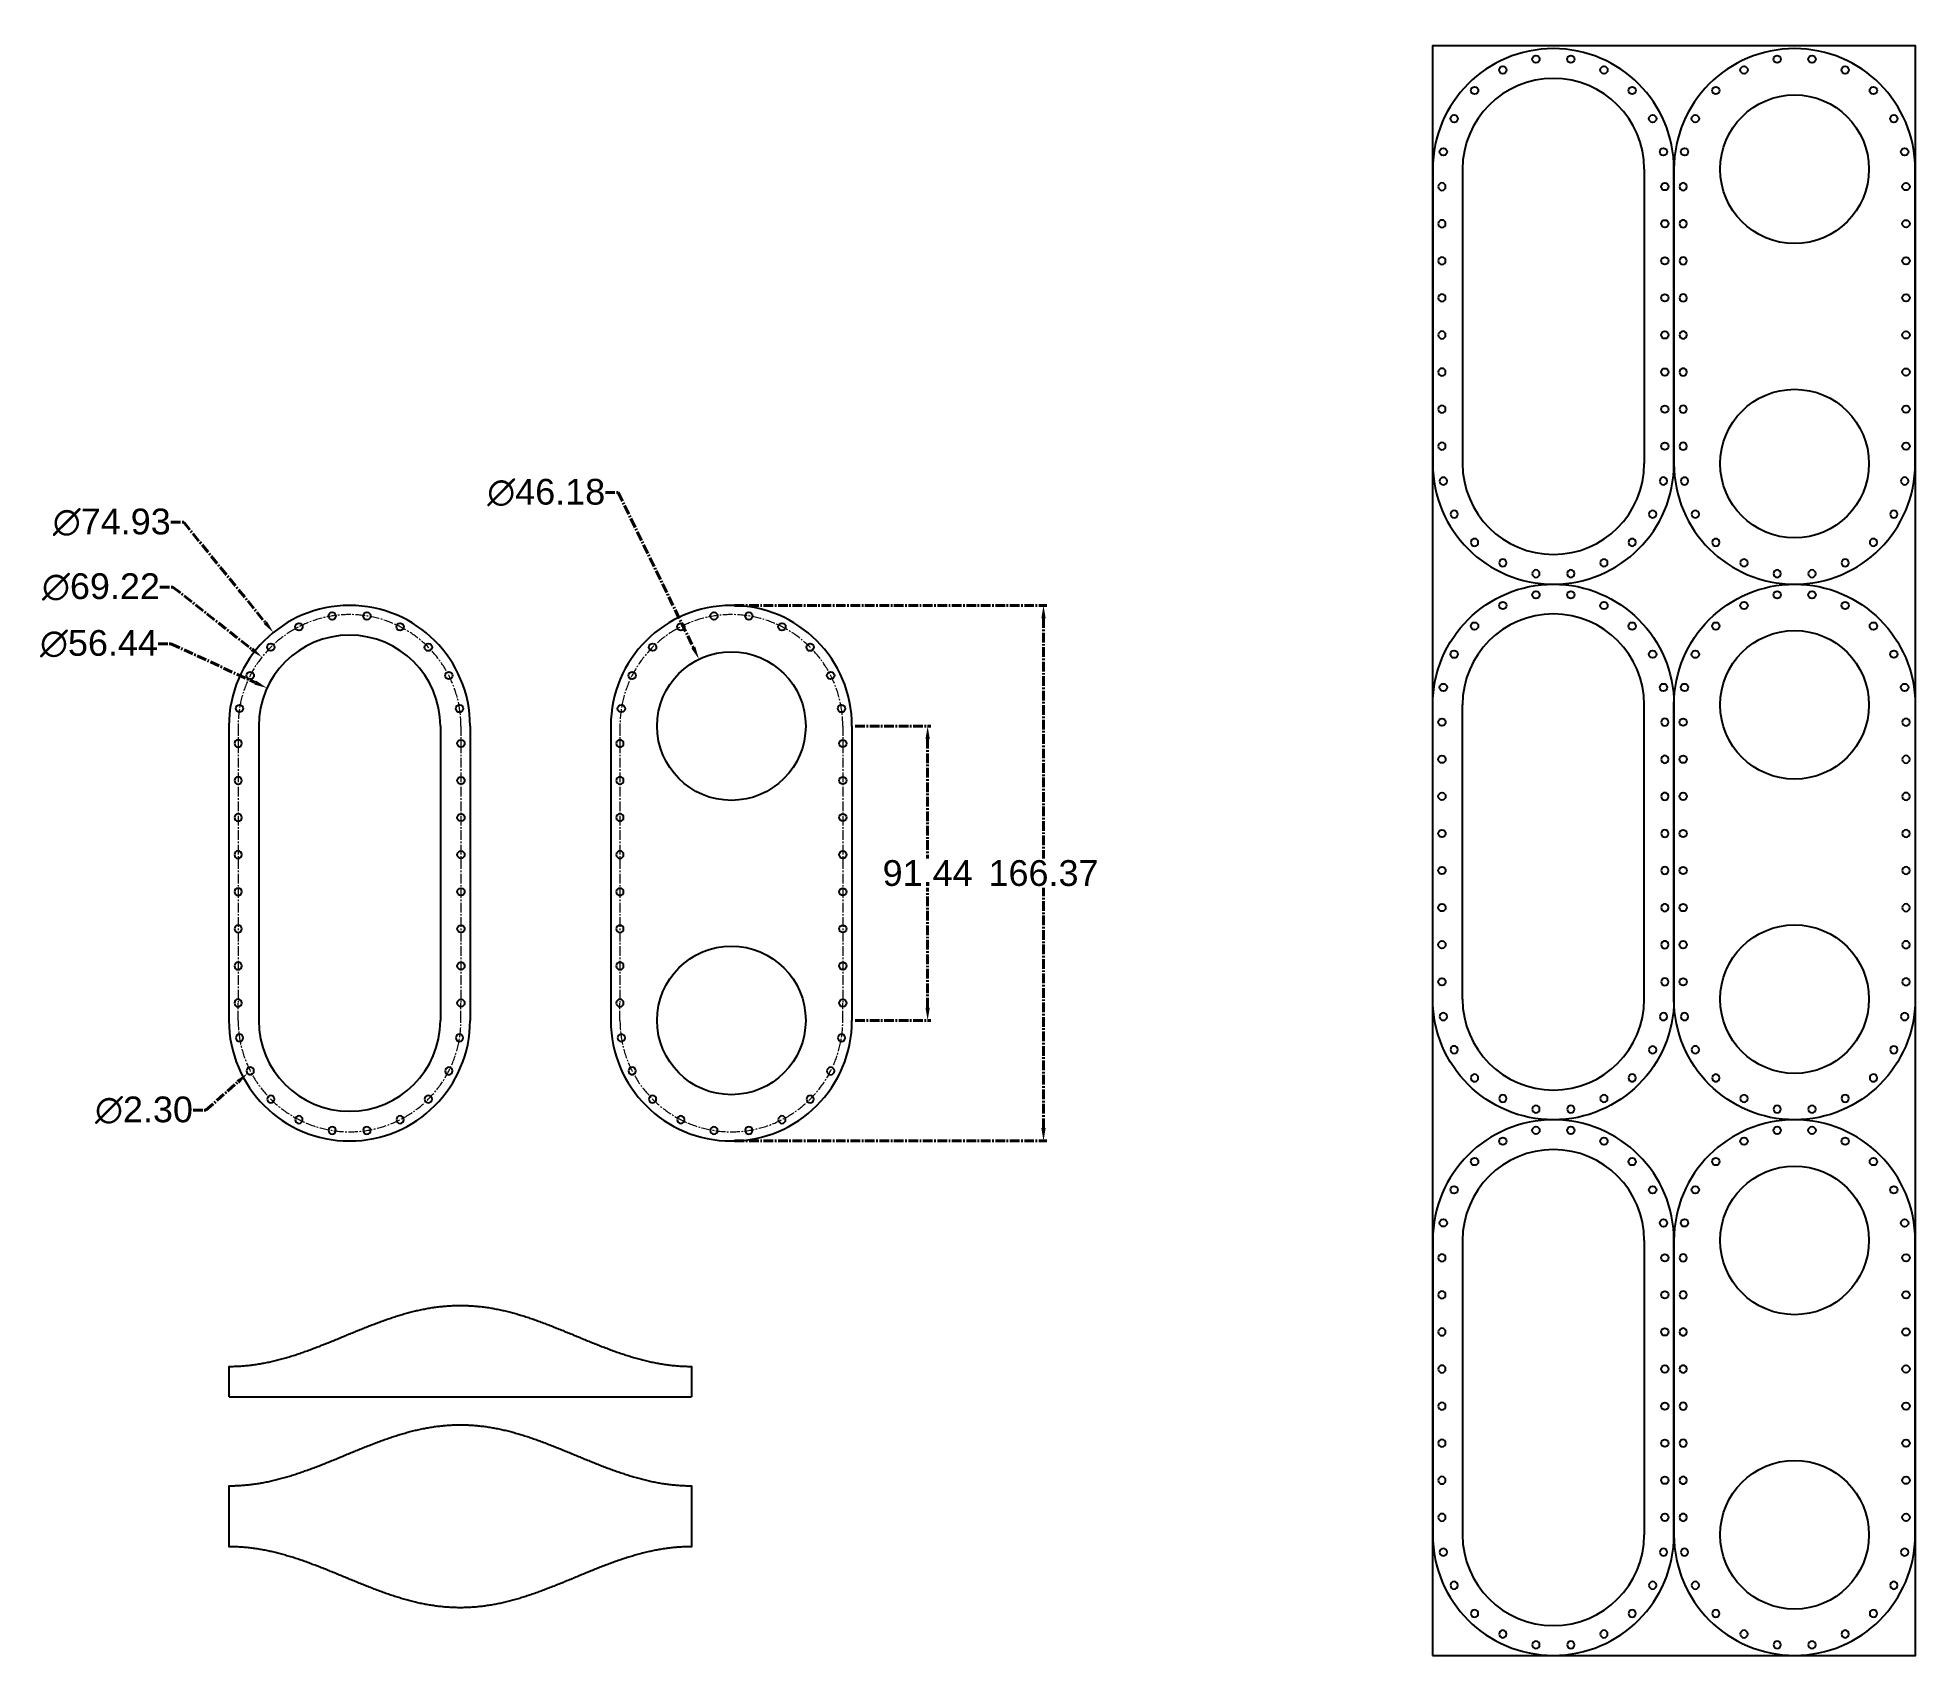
# Model space of a CAD drawing. Header units: inches. Extents: x 38373 to 44206, y 8131 to 13191.
import ezdxf

# ---------------------------------------------------------------- set-up
doc = ezdxf.new("R2010")
doc.units = ezdxf.units.IN
doc.header["$LTSCALE"] = 40
doc.header["$MEASUREMENT"] = 0
doc.linetypes.add('CENTER2', pattern=[1.125, 0.75, -0.125, 0.125, -0.125])
doc.layers.add('fitting', color=7, linetype='CENTER2', lineweight=0)
doc.styles.add('Annotative', font='arial.ttf')
doc.dimstyles.new('Dims', dxfattribs={"dimtxt": 80, "dimasz": 40, "dimexe": 10, "dimexo": 10, "dimgap": 5, "dimtad": 0, "dimtih": 1, "dimtoh": 1, "dimlfac": 0.1, "dimzin": 0, "dimdsep": 46, "dimtxsty": 'Annotative', "dimcen": 0, "dimclrd": 7, "dimclre": 7, "dimclrt": 7, "dimadec": 0, "dimazin": 0, "dimtfac": 1, "dimtofl": 0, "dimtmove": 0, "dimatfit": 3, "dimfxl": 1, "dimtolj": 1, "dimtzin": 0, "dimlwd": 40, "dimlwe": 40, "dimarcsym": 0})

msp = doc.modelspace()

# ---------------------------------------------------------------- blocks, each defined once
blk = doc.blocks.new('*U20')
blk.add_circle((0, 0), 11.5)
blk = doc.blocks.new('*U21')
at = {"color": 0, "linetype": 'ByBlock', "lineweight": -2, "transparency": 16777216}
for p, rotation in [((39234.9, 11381.2), 107.9999999999998), ((39341.9, 11398.1), 89.99999999999984), ((39448.8, 11381.2), 71.99999999999984), ((39138.5, 11332), 125.9999999999998), ((39545.3, 11332), 53.99999999999989), ((39061.9, 11255.4), 143.9999999999997), ((39621.9, 11255.4), 35.99999999999994), ((39012.8, 11159), 161.9999999999997), ((39671, 11159), 17.99999999999999)]:
    blk.add_blockref('*U20', p, dxfattribs=dict(at, rotation=rotation))
blk.add_blockref('*U20', (39688, 11052), dxfattribs=at)
blk = doc.blocks.new('*U22')
blk.add_circle((0, 0), 11.5)
blk = doc.blocks.new('*U23')
at = {"color": 0, "linetype": 'ByBlock', "lineweight": -2, "transparency": 16777216}
for p, rotation in [((39234.9, 11381.2), 107.9999999999998), ((39341.9, 11398.1), 89.99999999999984), ((39448.8, 11381.2), 71.99999999999984), ((39138.5, 11332), 125.9999999999998), ((39545.3, 11332), 53.99999999999989), ((39061.9, 11255.4), 143.9999999999997), ((39621.9, 11255.4), 35.99999999999994), ((39012.8, 11159), 161.9999999999997), ((39671, 11159), 17.99999999999999)]:
    blk.add_blockref('*U22', p, dxfattribs=dict(at, rotation=rotation))
blk.add_blockref('*U22', (39688, 11052), dxfattribs=at)
blk = doc.blocks.new('*U24')
blk.add_circle((0, 0), 11.5)
blk = doc.blocks.new('*U25')
at = {"color": 0, "linetype": 'ByBlock', "lineweight": -2, "transparency": 16777216, "rotation": 270}
for p in [(39688, 10998), (39688, 10882.8), (39688, 10767.6), (39688, 10652.4), (39688, 10537.2), (39688, 10422), (39688, 10306.8), (39688, 10191.6)]:
    blk.add_blockref('*U24', p, dxfattribs=at)
blk = doc.blocks.new('*U26')
blk.add_circle((0, 0), 11.5)
blk = doc.blocks.new('*U27')
at = {"color": 0, "linetype": 'ByBlock', "lineweight": -2, "transparency": 16777216, "rotation": 270}
for p in [(39688, 10998), (39688, 10882.8), (39688, 10767.6), (39688, 10652.4), (39688, 10537.2), (39688, 10422), (39688, 10306.8), (39688, 10191.6)]:
    blk.add_blockref('*U26', p, dxfattribs=at)
blk = doc.blocks.new('*U28')
blk.add_circle((0, 0), 11.5)
blk = doc.blocks.new('*U29')
at = {"color": 0, "linetype": 'ByBlock', "lineweight": -2, "transparency": 16777216}
for p, rotation in [((39234.9, 11381.2), 107.9999999999998), ((39341.9, 11398.1), 89.99999999999984), ((39448.8, 11381.2), 71.99999999999984), ((39138.5, 11332), 125.9999999999998), ((39545.3, 11332), 53.99999999999989), ((39061.9, 11255.4), 143.9999999999997), ((39621.9, 11255.4), 35.99999999999994), ((39012.8, 11159), 161.9999999999997), ((39671, 11159), 17.99999999999999)]:
    blk.add_blockref('*U28', p, dxfattribs=dict(at, rotation=rotation))
blk.add_blockref('*U28', (39688, 11052), dxfattribs=at)
blk = doc.blocks.new('*U30')
blk.add_circle((0, 0), 11.5)
blk = doc.blocks.new('*U31')
at = {"color": 0, "linetype": 'ByBlock', "lineweight": -2, "transparency": 16777216}
for p, rotation in [((39234.9, 11381.2), 107.9999999999998), ((39341.9, 11398.1), 89.99999999999984), ((39448.8, 11381.2), 71.99999999999984), ((39138.5, 11332), 125.9999999999998), ((39545.3, 11332), 53.99999999999989), ((39061.9, 11255.4), 143.9999999999997), ((39621.9, 11255.4), 35.99999999999994), ((39012.8, 11159), 161.9999999999997), ((39671, 11159), 17.99999999999999)]:
    blk.add_blockref('*U30', p, dxfattribs=dict(at, rotation=rotation))
blk.add_blockref('*U30', (39688, 11052), dxfattribs=at)
blk = doc.blocks.new('*U32')
blk.add_circle((0, 0), 11.5)
blk = doc.blocks.new('*U33')
at = {"color": 0, "linetype": 'ByBlock', "lineweight": -2, "transparency": 16777216, "rotation": 270}
for p in [(40874.1, 10998), (40874.1, 10882.8), (40874.1, 10767.6), (40874.1, 10652.4), (40874.1, 10537.2), (40874.1, 10422), (40874.1, 10306.8), (40874.1, 10191.6)]:
    blk.add_blockref('*U32', p, dxfattribs=at)
blk = doc.blocks.new('*U34')
blk.add_circle((0, 0), 11.5)
blk = doc.blocks.new('*U35')
at = {"color": 0, "linetype": 'ByBlock', "lineweight": -2, "transparency": 16777216, "rotation": 270}
for p in [(39688, 10998), (39688, 10882.8), (39688, 10767.6), (39688, 10652.4), (39688, 10537.2), (39688, 10422), (39688, 10306.8), (39688, 10191.6)]:
    blk.add_blockref('*U34', p, dxfattribs=at)
blk = doc.blocks.new('*D36')
at = {"color": 7, "linetype": 'CENTER2', "lineweight": 40, "transparency": 16777216}
for p, q in [((38786.9, 11684.8), (38826.9, 11684.8)), ((38826.9, 11684.8), (39080.2, 11373.6))]:
    blk.add_line(p, q, dxfattribs=at)
at = {"color": 7, "transparency": 16777216}
blk.add_solid([(39085.3, 11377.8), (39075, 11369.4), (39105.4, 11342.6)], dxfattribs=at)
at = {"layer": 'Defpoints', "color": 0, "transparency": 16777216}
for p in [(39105.4, 11342.6), (39578.4, 10761.5)]:
    blk.add_point(p, dxfattribs=at)
at = {"color": 7, "transparency": 16777216, "insert": (38603.4, 11684.8), "char_height": 80, "attachment_point": 5, "style": 'Annotative'}
blk.add_mtext('\\A1;∅74.93', dxfattribs=at)
blk = doc.blocks.new('*D37')
at = {"color": 7, "linetype": 'CENTER2', "lineweight": 40, "transparency": 16777216}
for p, q in [((38752.9, 11483.9), (38792.9, 11483.9)), ((38792.9, 11483.9), (39038.5, 11290.8))]:
    blk.add_line(p, q, dxfattribs=at)
at = {"color": 7, "transparency": 16777216}
blk.add_solid([(39042.6, 11296), (39034.3, 11285.5), (39069.9, 11266)], dxfattribs=at)
at = {"layer": 'Defpoints', "color": 0, "transparency": 16777216}
for p in [(39069.9, 11266), (39613.9, 10838)]:
    blk.add_point(p, dxfattribs=at)
at = {"color": 7, "transparency": 16777216, "insert": (38569.9, 11483.9), "char_height": 80, "attachment_point": 5, "style": 'Annotative'}
blk.add_mtext('\\A1;∅69.22', dxfattribs=at)
blk = doc.blocks.new('*D38')
at = {"color": 7, "linetype": 'CENTER2', "lineweight": 40, "transparency": 16777216}
for p, q in [((38747.1, 11307.6), (38787.1, 11307.6)), ((38787.1, 11307.6), (39049.3, 11186.8))]:
    blk.add_line(p, q, dxfattribs=at)
at = {"color": 7, "transparency": 16777216}
blk.add_solid([(39052, 11192.9), (39046.5, 11180.8), (39085.6, 11170.1)], dxfattribs=at)
at = {"layer": 'Defpoints', "color": 0, "transparency": 16777216}
for p in [(39085.6, 11170.1), (39598.2, 10934)]:
    blk.add_point(p, dxfattribs=at)
at = {"color": 7, "transparency": 16777216, "insert": (38563.7, 11307.6), "char_height": 80, "attachment_point": 5, "style": 'Annotative'}
blk.add_mtext('\\A1;∅56.44', dxfattribs=at)
blk = doc.blocks.new('*D39')
at = {"color": 7, "linetype": 'CENTER2', "lineweight": 40, "transparency": 16777216}
for p, q in [((38895.8, 9858.5), (38995, 9946.4)), ((38855.8, 9858.5), (38895.8, 9858.5))]:
    blk.add_line(p, q, dxfattribs=at)
at = {"color": 7, "transparency": 16777216}
blk.add_solid([(38990.6, 9951.4), (38999.4, 9941.4), (39024.9, 9972.9)], dxfattribs=at)
at = {"layer": 'Defpoints', "color": 0, "transparency": 16777216}
for p in [(39042.1, 9988.1), (39024.9, 9972.9)]:
    blk.add_point(p, dxfattribs=at)
at = {"color": 7, "transparency": 16777216, "insert": (38703.5, 9858.5), "char_height": 80, "attachment_point": 5, "style": 'Annotative'}
blk.add_mtext('\\A1;∅2.30', dxfattribs=at)
blk = doc.blocks.new('*D40')
at = {"color": 7, "linetype": 'CENTER2', "lineweight": 40, "transparency": 16777216}
for p, q in [((40538, 11426.7), (41507.5, 11426.7)), ((41497.5, 11386.7), (41497.5, 10640.7)), ((41497.5, 9803), (41497.5, 10549)), ((40538, 9763), (41507.5, 9763))]:
    blk.add_line(p, q, dxfattribs=at)
at = {"color": 7, "transparency": 16777216}
for points in [[(41490.9, 11386.7), (41504.2, 11386.7), (41497.5, 11426.7)], [(41490.9, 9803), (41504.2, 9803), (41497.5, 9763)]]:
    blk.add_solid(points, dxfattribs=at)
at = {"layer": 'Defpoints', "color": 0, "transparency": 16777216}
for p in [(40528, 11426.7), (40528, 9763), (41497.5, 9763)]:
    blk.add_point(p, dxfattribs=at)
at = {"color": 7, "transparency": 16777216, "insert": (41497.5, 10594.8), "char_height": 80, "attachment_point": 5, "style": 'Annotative'}
blk.add_mtext('\\A1;166.37', dxfattribs=at)
blk = doc.blocks.new('*D41')
at = {"color": 7, "linetype": 'CENTER2', "lineweight": 40, "transparency": 16777216}
for p, q in [((40912.7, 11052), (41147.6, 11052)), ((41137.6, 11012), (41137.6, 10640.7)), ((41137.6, 10177.6), (41137.6, 10549)), ((40912.7, 10137.6), (41147.6, 10137.6))]:
    blk.add_line(p, q, dxfattribs=at)
at = {"color": 7, "transparency": 16777216}
for points in [[(41131, 11012), (41144.3, 11012), (41137.6, 11052)], [(41131, 10177.6), (41144.3, 10177.6), (41137.6, 10137.6)]]:
    blk.add_solid(points, dxfattribs=at)
at = {"layer": 'Defpoints', "color": 0, "transparency": 16777216}
for p in [(40902.7, 11052), (40902.7, 10137.6), (41137.6, 10137.6)]:
    blk.add_point(p, dxfattribs=at)
at = {"color": 7, "transparency": 16777216, "insert": (41137.6, 10594.8), "char_height": 80, "attachment_point": 5, "style": 'Annotative'}
blk.add_mtext('\\A1;91.44', dxfattribs=at)
blk = doc.blocks.new('*D42')
at = {"color": 7, "linetype": 'CENTER2', "lineweight": 40, "transparency": 16777216}
for p, q in [((40136.5, 11777.2), (40176.5, 11777.2)), ((40176.5, 11777.2), (40409.9, 11295.8))]:
    blk.add_line(p, q, dxfattribs=at)
at = {"color": 7, "transparency": 16777216}
blk.add_solid([(40415.9, 11298.7), (40403.9, 11292.9), (40427.3, 11259.8)], dxfattribs=at)
at = {"layer": 'Defpoints', "color": 0, "transparency": 16777216}
for p in [(40427.3, 11259.8), (40628.7, 10844.3)]:
    blk.add_point(p, dxfattribs=at)
at = {"color": 7, "transparency": 16777216, "insert": (39953, 11777.2), "char_height": 80, "attachment_point": 5, "style": 'Annotative'}
blk.add_mtext('\\A1;∅46.18', dxfattribs=at)
blk = doc.blocks.new('*U43')
blk.add_circle((0, 0), 11.5)
blk = doc.blocks.new('*U44')
at = {"color": 0, "linetype": 'ByBlock', "lineweight": -2, "transparency": 16777216}
for p, rotation in [((39234.9, 11381.2), 107.9999999999998), ((39341.9, 11398.1), 89.99999999999984), ((39448.8, 11381.2), 71.99999999999984), ((39138.5, 11332), 125.9999999999998), ((39545.3, 11332), 53.99999999999989), ((39061.9, 11255.4), 143.9999999999997), ((39621.9, 11255.4), 35.99999999999994), ((39012.8, 11159), 161.9999999999997), ((39671, 11159), 17.99999999999999)]:
    blk.add_blockref('*U43', p, dxfattribs=dict(at, rotation=rotation))
blk.add_blockref('*U43', (39688, 11052), dxfattribs=at)
blk = doc.blocks.new('*U45')
blk.add_circle((0, 0), 11.5)
blk = doc.blocks.new('*U46')
at = {"color": 0, "linetype": 'ByBlock', "lineweight": -2, "transparency": 16777216}
for p, rotation in [((39234.9, 11381.2), 107.9999999999998), ((39341.9, 11398.1), 89.99999999999984), ((39448.8, 11381.2), 71.99999999999984), ((39138.5, 11332), 125.9999999999998), ((39545.3, 11332), 53.99999999999989), ((39061.9, 11255.4), 143.9999999999997), ((39621.9, 11255.4), 35.99999999999994), ((39012.8, 11159), 161.9999999999997), ((39671, 11159), 17.99999999999999)]:
    blk.add_blockref('*U45', p, dxfattribs=dict(at, rotation=rotation))
blk.add_blockref('*U45', (39688, 11052), dxfattribs=at)
blk = doc.blocks.new('*U47')
blk.add_circle((0, 0), 11.5)
blk = doc.blocks.new('*U48')
at = {"color": 0, "linetype": 'ByBlock', "lineweight": -2, "transparency": 16777216, "rotation": 270}
for p in [(39731.6, 8221), (39731.6, 8105.8), (39731.6, 7990.6), (39731.6, 7875.4), (39731.6, 7760.2), (39731.6, 7645), (39731.6, 7529.8), (39731.6, 7414.6)]:
    blk.add_blockref('*U47', p, dxfattribs=at)
blk = doc.blocks.new('*U49')
blk.add_circle((0, 0), 11.5)
blk = doc.blocks.new('*U50')
at = {"color": 0, "linetype": 'ByBlock', "lineweight": -2, "transparency": 16777216, "rotation": 270}
for p in [(39688, 10998), (39688, 10882.8), (39688, 10767.6), (39688, 10652.4), (39688, 10537.2), (39688, 10422), (39688, 10306.8), (39688, 10191.6)]:
    blk.add_blockref('*U49', p, dxfattribs=at)
blk = doc.blocks.new('*U51')
blk.add_circle((0, 0), 11.5)
blk = doc.blocks.new('*U52')
at = {"color": 0, "linetype": 'ByBlock', "lineweight": -2, "transparency": 16777216}
for p, rotation in [((39234.9, 11381.2), 107.9999999999998), ((39341.9, 11398.1), 89.99999999999984), ((39448.8, 11381.2), 71.99999999999984), ((39138.5, 11332), 125.9999999999998), ((39545.3, 11332), 53.99999999999989), ((39061.9, 11255.4), 143.9999999999997), ((39621.9, 11255.4), 35.99999999999994), ((39012.8, 11159), 161.9999999999997), ((39671, 11159), 17.99999999999999)]:
    blk.add_blockref('*U51', p, dxfattribs=dict(at, rotation=rotation))
blk.add_blockref('*U51', (39688, 11052), dxfattribs=at)
blk = doc.blocks.new('*U53')
blk.add_circle((0, 0), 11.5)
blk = doc.blocks.new('*U54')
at = {"color": 0, "linetype": 'ByBlock', "lineweight": -2, "transparency": 16777216}
for p, rotation in [((39234.9, 11381.2), 107.9999999999998), ((39341.9, 11398.1), 89.99999999999984), ((39448.8, 11381.2), 71.99999999999984), ((39138.5, 11332), 125.9999999999998), ((39545.3, 11332), 53.99999999999989), ((39061.9, 11255.4), 143.9999999999997), ((39621.9, 11255.4), 35.99999999999994), ((39012.8, 11159), 161.9999999999997), ((39671, 11159), 17.99999999999999)]:
    blk.add_blockref('*U53', p, dxfattribs=dict(at, rotation=rotation))
blk.add_blockref('*U53', (39688, 11052), dxfattribs=at)
blk = doc.blocks.new('*U55')
blk.add_circle((0, 0), 11.5)
blk = doc.blocks.new('*U56')
at = {"color": 0, "linetype": 'ByBlock', "lineweight": -2, "transparency": 16777216, "rotation": 270}
for p in [(40917.7, 8221), (40917.7, 8105.8), (40917.7, 7990.6), (40917.7, 7875.4), (40917.7, 7760.2), (40917.7, 7645), (40917.7, 7529.8), (40917.7, 7414.6)]:
    blk.add_blockref('*U55', p, dxfattribs=at)
blk = doc.blocks.new('*U57')
blk.add_circle((0, 0), 11.5)
blk = doc.blocks.new('*U58')
at = {"color": 0, "linetype": 'ByBlock', "lineweight": -2, "transparency": 16777216, "rotation": 270}
for p in [(39688, 10998), (39688, 10882.8), (39688, 10767.6), (39688, 10652.4), (39688, 10537.2), (39688, 10422), (39688, 10306.8), (39688, 10191.6)]:
    blk.add_blockref('*U57', p, dxfattribs=at)
blk = doc.blocks.new('*U73')
blk.add_circle((0, 0), 11.5)
blk = doc.blocks.new('*U74')
at = {"color": 0, "linetype": 'ByBlock', "lineweight": -2, "transparency": 16777216}
for p, rotation in [((39234.9, 11381.2), 107.9999999999998), ((39341.9, 11398.1), 89.99999999999984), ((39448.8, 11381.2), 71.99999999999984), ((39138.5, 11332), 125.9999999999998), ((39545.3, 11332), 53.99999999999989), ((39061.9, 11255.4), 143.9999999999997), ((39621.9, 11255.4), 35.99999999999994), ((39012.8, 11159), 161.9999999999997), ((39671, 11159), 17.99999999999999)]:
    blk.add_blockref('*U73', p, dxfattribs=dict(at, rotation=rotation))
blk.add_blockref('*U73', (39688, 11052), dxfattribs=at)
blk = doc.blocks.new('*U59')
blk.add_circle((0, 0), 11.5)
blk = doc.blocks.new('*U60')
at = {"color": 0, "linetype": 'ByBlock', "lineweight": -2, "transparency": 16777216}
for p, rotation in [((39234.9, 11381.2), 107.9999999999998), ((39341.9, 11398.1), 89.99999999999984), ((39448.8, 11381.2), 71.99999999999984), ((39138.5, 11332), 125.9999999999998), ((39545.3, 11332), 53.99999999999989), ((39061.9, 11255.4), 143.9999999999997), ((39621.9, 11255.4), 35.99999999999994), ((39012.8, 11159), 161.9999999999997), ((39671, 11159), 17.99999999999999)]:
    blk.add_blockref('*U59', p, dxfattribs=dict(at, rotation=rotation))
blk.add_blockref('*U59', (39688, 11052), dxfattribs=at)
blk = doc.blocks.new('*U61')
blk.add_circle((0, 0), 11.5)
blk = doc.blocks.new('*U62')
at = {"color": 0, "linetype": 'ByBlock', "lineweight": -2, "transparency": 16777216, "rotation": 270}
for p in [(39731.6, 8221), (39731.6, 8105.8), (39731.6, 7990.6), (39731.6, 7875.4), (39731.6, 7760.2), (39731.6, 7645), (39731.6, 7529.8), (39731.6, 7414.6)]:
    blk.add_blockref('*U61', p, dxfattribs=at)
blk = doc.blocks.new('*U63')
blk.add_circle((0, 0), 11.5)
blk = doc.blocks.new('*U64')
at = {"color": 0, "linetype": 'ByBlock', "lineweight": -2, "transparency": 16777216, "rotation": 270}
for p in [(39688, 10998), (39688, 10882.8), (39688, 10767.6), (39688, 10652.4), (39688, 10537.2), (39688, 10422), (39688, 10306.8), (39688, 10191.6)]:
    blk.add_blockref('*U63', p, dxfattribs=at)
blk = doc.blocks.new('*U65')
blk.add_circle((0, 0), 11.5)
blk = doc.blocks.new('*U66')
at = {"color": 0, "linetype": 'ByBlock', "lineweight": -2, "transparency": 16777216}
for p, rotation in [((39234.9, 11381.2), 107.9999999999998), ((39341.9, 11398.1), 89.99999999999984), ((39448.8, 11381.2), 71.99999999999984), ((39138.5, 11332), 125.9999999999998), ((39545.3, 11332), 53.99999999999989), ((39061.9, 11255.4), 143.9999999999997), ((39621.9, 11255.4), 35.99999999999994), ((39012.8, 11159), 161.9999999999997), ((39671, 11159), 17.99999999999999)]:
    blk.add_blockref('*U65', p, dxfattribs=dict(at, rotation=rotation))
blk.add_blockref('*U65', (39688, 11052), dxfattribs=at)
blk = doc.blocks.new('*U67')
blk.add_circle((0, 0), 11.5)
blk = doc.blocks.new('*U68')
at = {"color": 0, "linetype": 'ByBlock', "lineweight": -2, "transparency": 16777216}
for p, rotation in [((39234.9, 11381.2), 107.9999999999998), ((39341.9, 11398.1), 89.99999999999984), ((39448.8, 11381.2), 71.99999999999984), ((39138.5, 11332), 125.9999999999998), ((39545.3, 11332), 53.99999999999989), ((39061.9, 11255.4), 143.9999999999997), ((39621.9, 11255.4), 35.99999999999994), ((39012.8, 11159), 161.9999999999997), ((39671, 11159), 17.99999999999999)]:
    blk.add_blockref('*U67', p, dxfattribs=dict(at, rotation=rotation))
blk.add_blockref('*U67', (39688, 11052), dxfattribs=at)
blk = doc.blocks.new('*U69')
blk.add_circle((0, 0), 11.5)
blk = doc.blocks.new('*U70')
at = {"color": 0, "linetype": 'ByBlock', "lineweight": -2, "transparency": 16777216, "rotation": 270}
for p in [(40917.7, 8221), (40917.7, 8105.8), (40917.7, 7990.6), (40917.7, 7875.4), (40917.7, 7760.2), (40917.7, 7645), (40917.7, 7529.8), (40917.7, 7414.6)]:
    blk.add_blockref('*U69', p, dxfattribs=at)
blk = doc.blocks.new('*U71')
blk.add_circle((0, 0), 11.5)
blk = doc.blocks.new('*U72')
at = {"color": 0, "linetype": 'ByBlock', "lineweight": -2, "transparency": 16777216, "rotation": 270}
for p in [(39688, 10998), (39688, 10882.8), (39688, 10767.6), (39688, 10652.4), (39688, 10537.2), (39688, 10422), (39688, 10306.8), (39688, 10191.6)]:
    blk.add_blockref('*U71', p, dxfattribs=at)
blk = doc.blocks.new('*U89')
blk.add_circle((0, 0), 11.5)
blk = doc.blocks.new('*U90')
at = {"color": 0, "linetype": 'ByBlock', "lineweight": -2, "transparency": 16777216}
for p, rotation in [((39234.9, 11381.2), 107.9999999999998), ((39341.9, 11398.1), 89.99999999999984), ((39448.8, 11381.2), 71.99999999999984), ((39138.5, 11332), 125.9999999999998), ((39545.3, 11332), 53.99999999999989), ((39061.9, 11255.4), 143.9999999999997), ((39621.9, 11255.4), 35.99999999999994), ((39012.8, 11159), 161.9999999999997), ((39671, 11159), 17.99999999999999)]:
    blk.add_blockref('*U89', p, dxfattribs=dict(at, rotation=rotation))
blk.add_blockref('*U89', (39688, 11052), dxfattribs=at)
blk = doc.blocks.new('*U75')
blk.add_circle((0, 0), 11.5)
blk = doc.blocks.new('*U76')
at = {"color": 0, "linetype": 'ByBlock', "lineweight": -2, "transparency": 16777216}
for p, rotation in [((39234.9, 11381.2), 107.9999999999998), ((39341.9, 11398.1), 89.99999999999984), ((39448.8, 11381.2), 71.99999999999984), ((39138.5, 11332), 125.9999999999998), ((39545.3, 11332), 53.99999999999989), ((39061.9, 11255.4), 143.9999999999997), ((39621.9, 11255.4), 35.99999999999994), ((39012.8, 11159), 161.9999999999997), ((39671, 11159), 17.99999999999999)]:
    blk.add_blockref('*U75', p, dxfattribs=dict(at, rotation=rotation))
blk.add_blockref('*U75', (39688, 11052), dxfattribs=at)
blk = doc.blocks.new('*U77')
blk.add_circle((0, 0), 11.5)
blk = doc.blocks.new('*U78')
at = {"color": 0, "linetype": 'ByBlock', "lineweight": -2, "transparency": 16777216, "rotation": 270}
for p in [(39731.6, 8221), (39731.6, 8105.8), (39731.6, 7990.6), (39731.6, 7875.4), (39731.6, 7760.2), (39731.6, 7645), (39731.6, 7529.8), (39731.6, 7414.6)]:
    blk.add_blockref('*U77', p, dxfattribs=at)
blk = doc.blocks.new('*U79')
blk.add_circle((0, 0), 11.5)
blk = doc.blocks.new('*U80')
at = {"color": 0, "linetype": 'ByBlock', "lineweight": -2, "transparency": 16777216, "rotation": 270}
for p in [(39688, 10998), (39688, 10882.8), (39688, 10767.6), (39688, 10652.4), (39688, 10537.2), (39688, 10422), (39688, 10306.8), (39688, 10191.6)]:
    blk.add_blockref('*U79', p, dxfattribs=at)
blk = doc.blocks.new('*U81')
blk.add_circle((0, 0), 11.5)
blk = doc.blocks.new('*U82')
at = {"color": 0, "linetype": 'ByBlock', "lineweight": -2, "transparency": 16777216}
for p, rotation in [((39234.9, 11381.2), 107.9999999999998), ((39341.9, 11398.1), 89.99999999999984), ((39448.8, 11381.2), 71.99999999999984), ((39138.5, 11332), 125.9999999999998), ((39545.3, 11332), 53.99999999999989), ((39061.9, 11255.4), 143.9999999999997), ((39621.9, 11255.4), 35.99999999999994), ((39012.8, 11159), 161.9999999999997), ((39671, 11159), 17.99999999999999)]:
    blk.add_blockref('*U81', p, dxfattribs=dict(at, rotation=rotation))
blk.add_blockref('*U81', (39688, 11052), dxfattribs=at)
blk = doc.blocks.new('*U83')
blk.add_circle((0, 0), 11.5)
blk = doc.blocks.new('*U84')
at = {"color": 0, "linetype": 'ByBlock', "lineweight": -2, "transparency": 16777216}
for p, rotation in [((39234.9, 11381.2), 107.9999999999998), ((39341.9, 11398.1), 89.99999999999984), ((39448.8, 11381.2), 71.99999999999984), ((39138.5, 11332), 125.9999999999998), ((39545.3, 11332), 53.99999999999989), ((39061.9, 11255.4), 143.9999999999997), ((39621.9, 11255.4), 35.99999999999994), ((39012.8, 11159), 161.9999999999997), ((39671, 11159), 17.99999999999999)]:
    blk.add_blockref('*U83', p, dxfattribs=dict(at, rotation=rotation))
blk.add_blockref('*U83', (39688, 11052), dxfattribs=at)
blk = doc.blocks.new('*U85')
blk.add_circle((0, 0), 11.5)
blk = doc.blocks.new('*U86')
at = {"color": 0, "linetype": 'ByBlock', "lineweight": -2, "transparency": 16777216, "rotation": 270}
for p in [(40917.7, 8221), (40917.7, 8105.8), (40917.7, 7990.6), (40917.7, 7875.4), (40917.7, 7760.2), (40917.7, 7645), (40917.7, 7529.8), (40917.7, 7414.6)]:
    blk.add_blockref('*U85', p, dxfattribs=at)
blk = doc.blocks.new('*U87')
blk.add_circle((0, 0), 11.5)
blk = doc.blocks.new('*U88')
at = {"color": 0, "linetype": 'ByBlock', "lineweight": -2, "transparency": 16777216, "rotation": 270}
for p in [(39688, 10998), (39688, 10882.8), (39688, 10767.6), (39688, 10652.4), (39688, 10537.2), (39688, 10422), (39688, 10306.8), (39688, 10191.6)]:
    blk.add_blockref('*U87', p, dxfattribs=at)

# ---------------------------------------------------------------- dimensions: what is measured, and where the dimension line sits
for p1, p2, picture, middle in [((40628.727, 10844.265), (40427.316, 11259.797), '*D42', (39952.964, 11777.163)), ((39578.379, 10761.452), (39105.403, 11342.61), '*D36', (38603.387, 11684.83)), ((39613.8744, 10838.0385), (39069.9069, 11266.0233), '*D37', (38569.8591, 11483.9292)), ((39598.199, 10933.965), (39085.583, 11170.097), '*D38', (38563.733, 11307.606)), ((39042.144, 9988.142), (39024.928, 9972.89), '*D39', (38703.474, 9858.461))]:
    dim = msp.add_diameter_dim_2p(p1=p1, p2=p2, dimstyle='Dims')
    dim.commit()
    dim.dimension.update_dxf_attribs({"geometry": picture, "text_midpoint": middle, "dimtype": 163})
for base, p1, p2, picture, middle in [((41497.547, 9762.981), (40528.021, 11426.681), (40528.021, 9762.981), '*D40', (41497.547, 10594.831)), ((41137.62, 10137.631), (40902.671, 11052.031), (40902.671, 10137.631), '*D41', (41137.62, 10594.831))]:
    dim = msp.add_linear_dim(base=base, p1=p1, p2=p2, angle=90, dimstyle='Dims')
    dim.commit()
    dim.dimension.update_dxf_attribs({"geometry": picture, "text_midpoint": middle, "dimtype": 160})

# ---------------------------------------------------------------- linework, layer by layer
for p, q in [((42799.107, 12781.604), (42799.107, 11867.204)), ((43363.495, 12781.604), (43363.495, 11867.204)), ((42799.107, 10203.504), (42799.107, 11117.904)), ((43363.495, 10203.504), (43363.495, 11117.904)), ((38967.241, 11052.031), (38967.241, 10137.631)), ((39059.697, 11052.031), (39059.697, 10137.631)), ((39624.085, 11052.031), (39624.085, 10137.631)), ((39716.541, 11052.031), (39716.541, 10137.631)), ((40153.371, 11052.031), (40153.371, 10137.631)), ((40902.671, 11052.031), (40902.671, 10137.631)), ((42799.107, 9454.204), (42799.107, 8539.804)), ((43363.495, 9454.204), (43363.495, 8539.804)), ((38968.155, 8968.082), (40403.863, 8968.082))]:
    msp.add_line(p, q)
msp.add_lwpolyline([(42705.951, 8165.154), (44205.951, 8165.154), (44205.951, 13165.154), (42705.951, 13165.154)], close=True)
for points in [[(42706.651, 12781.604), (42706.651, 11867.204, 1), (43455.951, 11867.204), (43455.951, 12781.604, 1)], [(44205.251, 12781.604, 1), (43455.951, 12781.604), (43455.951, 11867.204, 1), (44205.251, 11867.204)], [(42706.651, 10203.504), (42706.651, 11117.904, -1), (43455.951, 11117.904), (43455.951, 10203.504, -1)], [(44205.251, 10203.504, -1), (43455.951, 10203.504), (43455.951, 11117.904, -1), (44205.251, 11117.904)], [(42706.651, 9454.204), (42706.651, 8539.804, 1), (43455.951, 8539.804), (43455.951, 9454.204, 1)], [(44205.251, 9454.204, 1), (43455.951, 9454.204), (43455.951, 8539.804, 1), (44205.251, 8539.804)]]:
    msp.add_lwpolyline(points, format="xyb", close=True)
at = {"color": 0, "linetype": 'Continuous'}
msp.add_lwpolyline([(38968.155, 8968.082), (38968.155, 9062.813), (38972.143, 9062.827), (38976.131, 9062.871), (38980.119, 9062.943), (38984.107, 9063.043), (38988.095, 9063.173), (38992.083, 9063.331), (38996.072, 9063.518), (39000.06, 9063.734), (39004.048, 9063.978), (39008.036, 9064.251), (39012.024, 9064.552), (39016.012, 9064.881), (39020, 9065.239), (39023.988, 9065.624), (39027.976, 9066.038), (39031.964, 9066.479), (39035.952, 9066.949), (39039.94, 9067.445), (39043.928, 9067.969), (39047.917, 9068.521), (39051.905, 9069.099), (39055.893, 9069.705), (39059.881, 9070.337), (39063.869, 9070.996), (39067.857, 9071.681), (39071.845, 9072.392), (39075.833, 9073.129), (39079.821, 9073.892), (39083.809, 9074.68), (39087.797, 9075.493), (39091.785, 9076.332), (39095.773, 9077.195), (39099.762, 9078.082), (39103.75, 9078.994), (39107.738, 9079.93), (39111.726, 9080.889), (39115.714, 9081.872), (39119.702, 9082.877), (39123.69, 9083.906), (39127.678, 9084.956), (39131.666, 9086.029), (39135.654, 9087.124), (39139.642, 9088.24), (39143.63, 9089.377), (39147.618, 9090.535), (39151.607, 9091.713), (39155.595, 9092.911), (39159.583, 9094.129), (39163.571, 9095.366), (39167.559, 9096.622), (39171.547, 9097.897), (39175.535, 9099.19), (39179.523, 9100.5), (39183.511, 9101.828), (39187.499, 9103.173), (39191.487, 9104.534), (39195.475, 9105.912), (39199.463, 9107.305), (39203.452, 9108.713), (39207.44, 9110.137), (39211.428, 9111.575), (39215.416, 9113.026), (39219.404, 9114.491), (39223.392, 9115.97), (39227.38, 9117.461), (39231.368, 9118.964), (39235.356, 9120.479), (39239.344, 9122.005), (39243.332, 9123.542), (39247.32, 9125.089), (39251.308, 9126.646), (39255.297, 9128.213), (39259.285, 9129.788), (39263.273, 9131.372), (39267.261, 9132.964), (39271.249, 9134.563), (39275.237, 9136.17), (39279.225, 9137.782), (39283.213, 9139.401), (39287.201, 9141.025), (39291.189, 9142.655), (39295.177, 9144.288), (39299.165, 9145.926), (39303.153, 9147.567), (39307.142, 9149.212), (39311.13, 9150.858), (39315.118, 9152.507), (39319.106, 9154.158), (39323.094, 9155.809), (39327.082, 9157.461), (39331.07, 9159.113), (39335.058, 9160.764), (39339.046, 9162.414), (39343.034, 9164.063), (39347.022, 9165.71), (39351.01, 9167.354), (39354.999, 9168.995), (39358.987, 9170.633), (39362.975, 9172.267), (39366.963, 9173.896), (39370.951, 9175.52), (39374.939, 9177.139), (39378.927, 9178.752), (39382.915, 9180.358), (39386.903, 9181.957), (39390.891, 9183.549), (39394.879, 9185.133), (39398.867, 9186.708), (39402.855, 9188.275), (39406.844, 9189.832), (39410.832, 9191.379), (39414.82, 9192.916), (39418.808, 9194.443), (39422.796, 9195.957), (39426.784, 9197.461), (39430.772, 9198.952), (39434.76, 9200.43), (39438.748, 9201.895), (39442.736, 9203.347), (39446.724, 9204.785), (39450.712, 9206.208), (39454.7, 9207.616), (39458.689, 9209.01), (39462.677, 9210.387), (39466.665, 9211.748), (39470.653, 9213.093), (39474.641, 9214.421), (39478.629, 9215.732), (39482.617, 9217.024), (39486.605, 9218.299), (39490.593, 9219.555), (39494.581, 9220.792), (39498.569, 9222.01), (39502.557, 9223.209), (39506.545, 9224.387), (39510.534, 9225.545), (39514.522, 9226.682), (39518.51, 9227.798), (39522.498, 9228.892), (39526.486, 9229.965), (39530.474, 9231.016), (39534.462, 9232.044), (39538.45, 9233.05), (39542.438, 9234.032), (39546.426, 9234.992), (39550.414, 9235.927), (39554.402, 9236.839), (39558.39, 9237.727), (39562.379, 9238.59), (39566.367, 9239.428), (39570.355, 9240.242), (39574.343, 9241.03), (39578.331, 9241.792), (39582.319, 9242.53), (39586.307, 9243.241), (39590.295, 9243.926), (39594.283, 9244.584), (39598.271, 9245.217), (39602.259, 9245.822), (39606.247, 9246.401), (39610.235, 9246.952), (39614.224, 9247.476), (39618.212, 9247.973), (39622.2, 9248.442), (39626.188, 9248.883), (39630.176, 9249.297), (39634.164, 9249.683), (39638.152, 9250.04), (39642.14, 9250.37), (39646.128, 9250.671), (39650.116, 9250.943), (39654.104, 9251.187), (39658.092, 9251.403), (39662.08, 9251.59), (39666.069, 9251.748), (39670.057, 9251.878), (39674.045, 9251.979), (39678.033, 9252.051), (39682.021, 9252.094), (39686.009, 9252.108), (39689.997, 9252.094), (39693.985, 9252.051), (39697.973, 9251.979), (39701.961, 9251.878), (39705.949, 9251.748), (39709.937, 9251.59), (39713.925, 9251.403), (39717.914, 9251.187), (39721.902, 9250.943), (39725.89, 9250.671), (39729.878, 9250.37), (39733.866, 9250.04), (39737.854, 9249.683), (39741.842, 9249.297), (39745.83, 9248.883), (39749.818, 9248.442), (39753.806, 9247.973), (39757.794, 9247.476), (39761.782, 9246.952), (39765.77, 9246.401), (39769.759, 9245.822), (39773.747, 9245.217), (39777.735, 9244.584), (39781.723, 9243.926), (39785.711, 9243.241), (39789.699, 9242.53), (39793.687, 9241.792), (39797.675, 9241.03), (39801.663, 9240.242), (39805.651, 9239.428), (39809.639, 9238.59), (39813.627, 9237.727), (39817.615, 9236.839), (39821.604, 9235.927), (39825.592, 9234.992), (39829.58, 9234.032), (39833.568, 9233.05), (39837.556, 9232.044), (39841.544, 9231.016), (39845.532, 9229.965), (39849.52, 9228.892), (39853.508, 9227.798), (39857.496, 9226.682), (39861.484, 9225.545), (39865.472, 9224.387), (39869.46, 9223.209), (39873.449, 9222.01), (39877.437, 9220.792), (39881.425, 9219.555), (39885.413, 9218.299), (39889.401, 9217.024), (39893.389, 9215.732), (39897.377, 9214.421), (39901.365, 9213.093), (39905.353, 9211.748), (39909.341, 9210.387), (39913.329, 9209.01), (39917.317, 9207.616), (39921.305, 9206.208), (39925.294, 9204.785), (39929.282, 9203.347), (39933.27, 9201.895), (39937.258, 9200.43), (39941.246, 9198.952), (39945.234, 9197.461), (39949.222, 9195.957), (39953.21, 9194.443), (39957.198, 9192.916), (39961.186, 9191.379), (39965.174, 9189.832), (39969.162, 9188.275), (39973.15, 9186.708), (39977.139, 9185.133), (39981.127, 9183.549), (39985.115, 9181.957), (39989.103, 9180.358), (39993.091, 9178.752), (39997.079, 9177.139), (40001.067, 9175.52), (40005.055, 9173.896), (40009.043, 9172.267), (40013.031, 9170.633), (40017.019, 9168.995), (40021.007, 9167.354), (40024.995, 9165.71), (40028.984, 9164.063), (40032.972, 9162.414), (40036.96, 9160.764), (40040.948, 9159.113), (40044.936, 9157.461), (40048.924, 9155.809), (40052.912, 9154.158), (40056.9, 9152.507), (40060.888, 9150.858), (40064.876, 9149.212), (40068.864, 9147.567), (40072.852, 9145.926), (40076.841, 9144.288), (40080.829, 9142.655), (40084.817, 9141.025), (40088.805, 9139.401), (40092.793, 9137.782), (40096.781, 9136.17), (40100.769, 9134.563), (40104.757, 9132.964), (40108.745, 9131.372), (40112.733, 9129.788), (40116.721, 9128.213), (40120.709, 9126.646), (40124.697, 9125.089), (40128.686, 9123.542), (40132.674, 9122.005), (40136.662, 9120.479), (40140.65, 9118.964), (40144.638, 9117.461), (40148.626, 9115.97), (40152.614, 9114.491), (40156.602, 9113.026), (40160.59, 9111.575), (40164.578, 9110.137), (40168.566, 9108.713), (40172.554, 9107.305), (40176.542, 9105.912), (40180.531, 9104.534), (40184.519, 9103.173), (40188.507, 9101.828), (40192.495, 9100.5), (40196.483, 9099.19), (40200.471, 9097.897), (40204.459, 9096.622), (40208.447, 9095.366), (40212.435, 9094.129), (40216.423, 9092.911), (40220.411, 9091.713), (40224.399, 9090.535), (40228.387, 9089.377), (40232.376, 9088.24), (40236.364, 9087.124), (40240.352, 9086.029), (40244.34, 9084.956), (40248.328, 9083.906), (40252.316, 9082.877), (40256.304, 9081.872), (40260.292, 9080.889), (40264.28, 9079.93), (40268.268, 9078.994), (40272.256, 9078.082), (40276.244, 9077.195), (40280.232, 9076.332), (40284.221, 9075.493), (40288.209, 9074.68), (40292.197, 9073.892), (40296.185, 9073.129), (40300.173, 9072.392), (40304.161, 9071.681), (40308.149, 9070.996), (40312.137, 9070.337), (40316.125, 9069.705), (40320.113, 9069.099), (40324.101, 9068.521), (40328.089, 9067.969), (40332.077, 9067.445), (40336.066, 9066.949), (40340.054, 9066.479), (40344.042, 9066.038), (40348.03, 9065.624), (40352.018, 9065.239), (40356.006, 9064.881), (40359.994, 9064.552), (40363.982, 9064.251), (40367.97, 9063.978), (40371.958, 9063.734), (40375.946, 9063.518), (40379.934, 9063.331), (40383.922, 9063.173), (40387.911, 9063.043), (40391.899, 9062.943), (40395.887, 9062.871), (40399.875, 9062.827), (40403.863, 9062.813), (40403.863, 8968.082)], dxfattribs=at)
msp.add_lwpolyline([(39925.294, 8360.546), (39921.305, 8359.123), (39917.317, 8357.714), (39913.329, 8356.321), (39909.341, 8354.943), (39905.353, 8353.582), (39901.365, 8352.237), (39897.377, 8350.909), (39893.389, 8349.599), (39889.401, 8348.306), (39885.413, 8347.031), (39881.425, 8345.775), (39877.437, 8344.538), (39873.449, 8343.32), (39869.46, 8342.122), (39865.472, 8340.944), (39861.484, 8339.786), (39857.496, 8338.649), (39853.508, 8337.533), (39849.52, 8336.438), (39845.532, 8335.365), (39841.544, 8334.315), (39837.556, 8333.286), (39833.568, 8332.281), (39829.58, 8331.298), (39825.592, 8330.339), (39821.604, 8329.403), (39817.615, 8328.491), (39813.627, 8327.604), (39809.639, 8326.741), (39805.651, 8325.902), (39801.663, 8325.089), (39797.675, 8324.301), (39793.687, 8323.538), (39789.699, 8322.801), (39785.711, 8322.09), (39781.723, 8321.405), (39777.735, 8320.746), (39773.747, 8320.114), (39769.759, 8319.508), (39765.77, 8318.93), (39761.782, 8318.379), (39757.794, 8317.854), (39753.806, 8317.358), (39749.818, 8316.888), (39745.83, 8316.447), (39741.842, 8316.033), (39737.854, 8315.648), (39733.866, 8315.29), (39729.878, 8314.961), (39725.89, 8314.66), (39721.902, 8314.387), (39717.914, 8314.143), (39713.925, 8313.927), (39709.937, 8313.74), (39705.949, 8313.582), (39701.961, 8313.453), (39697.973, 8313.352), (39693.985, 8313.28), (39689.997, 8313.236), (39686.009, 8313.222), (39682.021, 8313.236), (39678.033, 8313.28), (39674.045, 8313.352), (39670.057, 8313.453), (39666.069, 8313.582), (39662.08, 8313.74), (39658.092, 8313.927), (39654.104, 8314.143), (39650.116, 8314.387), (39646.128, 8314.66), (39642.14, 8314.961), (39638.152, 8315.29), (39634.164, 8315.648), (39630.176, 8316.033), (39626.188, 8316.447), (39622.2, 8316.888), (39618.212, 8317.358), (39614.224, 8317.854), (39610.235, 8318.379), (39606.247, 8318.93), (39602.259, 8319.508), (39598.271, 8320.114), (39594.283, 8320.746), (39590.295, 8321.405), (39586.307, 8322.09), (39582.319, 8322.801), (39578.331, 8323.538), (39574.343, 8324.301), (39570.355, 8325.089), (39566.367, 8325.902), (39562.379, 8326.741), (39558.39, 8327.604), (39554.402, 8328.491), (39550.414, 8329.403), (39546.426, 8330.339), (39542.438, 8331.298), (39538.45, 8332.281), (39534.462, 8333.286), (39530.474, 8334.315), (39526.486, 8335.365), (39522.498, 8336.438), (39518.51, 8337.533), (39514.522, 8338.649), (39510.534, 8339.786), (39506.545, 8340.944), (39502.557, 8342.122), (39498.569, 8343.32), (39494.581, 8344.538), (39490.593, 8345.775), (39486.605, 8347.031), (39482.617, 8348.306), (39478.629, 8349.599), (39474.641, 8350.909), (39470.653, 8352.237), (39466.665, 8353.582), (39462.677, 8354.943), (39458.689, 8356.321), (39454.7, 8357.714), (39450.712, 8359.123), (39446.724, 8360.546), (39442.736, 8361.984), (39438.748, 8363.435), (39434.76, 8364.901), (39430.772, 8366.379), (39426.784, 8367.87), (39422.796, 8369.373), (39418.808, 8370.888), (39414.82, 8372.414), (39410.832, 8373.951), (39406.844, 8375.498), (39402.855, 8377.055), (39398.867, 8378.622), (39394.879, 8380.197), (39390.891, 8381.781), (39386.903, 8383.373), (39382.915, 8384.972), (39378.927, 8386.579), (39374.939, 8388.191), (39370.951, 8389.81), (39366.963, 8391.434), (39362.975, 8393.064), (39358.987, 8394.697), (39354.999, 8396.335), (39351.01, 8397.976), (39347.022, 8399.621), (39343.034, 8401.268), (39339.046, 8402.916), (39335.058, 8404.567), (39331.07, 8406.218), (39327.082, 8407.87), (39323.094, 8409.522), (39319.106, 8411.173), (39315.118, 8412.823), (39311.13, 8414.472), (39307.142, 8416.119), (39303.153, 8417.763), (39299.165, 8419.404), (39295.177, 8421.042), (39291.189, 8422.676), (39287.201, 8424.305), (39283.213, 8425.929), (39279.225, 8427.548), (39275.237, 8429.161), (39271.249, 8430.767), (39267.261, 8432.366), (39263.273, 8433.958), (39259.285, 8435.542), (39255.297, 8437.118), (39251.308, 8438.684), (39247.32, 8440.241), (39243.332, 8441.789), (39239.344, 8443.325), (39235.356, 8444.852), (39231.368, 8446.367), (39227.38, 8447.87), (39223.392, 8449.361), (39219.404, 8450.839), (39215.416, 8452.304), (39211.428, 8453.756), (39207.44, 8455.194), (39203.452, 8456.617), (39199.463, 8458.025), (39195.475, 8459.419), (39191.487, 8460.796), (39187.499, 8462.158), (39183.511, 8463.502), (39179.523, 8464.83), (39175.535, 8466.141), (39171.547, 8467.434), (39167.559, 8468.708), (39163.571, 8469.964), (39159.583, 8471.202), (39155.595, 8472.419), (39151.607, 8473.618), (39147.618, 8474.796), (39143.63, 8475.954), (39139.642, 8477.091), (39135.654, 8478.207), (39131.666, 8479.301), (39127.678, 8480.374), (39123.69, 8481.425), (39119.702, 8482.453), (39115.714, 8483.459), (39111.726, 8484.441), (39107.738, 8485.401), (39103.75, 8486.336), (39099.762, 8487.248), (39095.773, 8488.136), (39091.785, 8488.999), (39087.797, 8489.837), (39083.809, 8490.651), (39079.821, 8491.439), (39075.833, 8492.202), (39071.845, 8492.939), (39067.857, 8493.65), (39063.869, 8494.335), (39059.881, 8494.994), (39055.893, 8495.626), (39051.905, 8496.231), (39047.917, 8496.81), (39043.928, 8497.361), (39039.94, 8497.885), (39035.952, 8498.382), (39031.964, 8498.851), (39027.976, 8499.293), (39023.988, 8499.706), (39020, 8500.092), (39016.012, 8500.449), (39012.024, 8500.779), (39008.036, 8501.08), (39004.048, 8501.352), (39000.06, 8501.596), (38996.072, 8501.812), (38992.083, 8501.999), (38988.095, 8502.157), (38984.107, 8502.287), (38980.119, 8502.388), (38976.131, 8502.46), (38972.143, 8502.503), (38968.155, 8502.518), (38968.155, 8691.979), (38972.143, 8691.993), (38976.131, 8692.037), (38980.119, 8692.109), (38984.107, 8692.209), (38988.095, 8692.339), (38992.083, 8692.497), (38996.072, 8692.684), (39000.06, 8692.9), (39004.048, 8693.144), (39008.036, 8693.417), (39012.024, 8693.718), (39016.012, 8694.047), (39020, 8694.405), (39023.988, 8694.79), (39027.976, 8695.204), (39031.964, 8695.645), (39035.952, 8696.115), (39039.94, 8696.611), (39043.928, 8697.135), (39047.917, 8697.687), (39051.905, 8698.265), (39055.893, 8698.871), (39059.881, 8699.503), (39063.869, 8700.162), (39067.857, 8700.847), (39071.845, 8701.558), (39075.833, 8702.295), (39079.821, 8703.058), (39083.809, 8703.846), (39087.797, 8704.659), (39091.785, 8705.498), (39095.773, 8706.361), (39099.762, 8707.248), (39103.75, 8708.16), (39107.738, 8709.096), (39111.726, 8710.055), (39115.714, 8711.038), (39119.702, 8712.043), (39123.69, 8713.072), (39127.678, 8714.122), (39131.666, 8715.195), (39135.654, 8716.29), (39139.642, 8717.406), (39143.63, 8718.543), (39147.618, 8719.701), (39151.607, 8720.879), (39155.595, 8722.077), (39159.583, 8723.295), (39163.571, 8724.532), (39167.559, 8725.788), (39171.547, 8727.063), (39175.535, 8728.356), (39179.523, 8729.666), (39183.511, 8730.994), (39187.499, 8732.339), (39191.487, 8733.7), (39195.475, 8735.078), (39199.463, 8736.471), (39203.452, 8737.879), (39207.44, 8739.303), (39211.428, 8740.741), (39215.416, 8742.192), (39219.404, 8743.657), (39223.392, 8745.136), (39227.38, 8746.627), (39231.368, 8748.13), (39235.356, 8749.645), (39239.344, 8751.171), (39243.332, 8752.708), (39247.32, 8754.255), (39251.308, 8755.812), (39255.297, 8757.379), (39259.285, 8758.954), (39263.273, 8760.538), (39267.261, 8762.13), (39271.249, 8763.729), (39275.237, 8765.336), (39279.225, 8766.948), (39283.213, 8768.567), (39287.201, 8770.191), (39291.189, 8771.821), (39295.177, 8773.454), (39299.165, 8775.092), (39303.153, 8776.733), (39307.142, 8778.378), (39311.13, 8780.024), (39315.118, 8781.673), (39319.106, 8783.324), (39323.094, 8784.975), (39327.082, 8786.627), (39331.07, 8788.279), (39335.058, 8789.93), (39339.046, 8791.58), (39343.034, 8793.229), (39347.022, 8794.876), (39351.01, 8796.52), (39354.999, 8798.161), (39358.987, 8799.799), (39362.975, 8801.433), (39366.963, 8803.062), (39370.951, 8804.686), (39374.939, 8806.305), (39378.927, 8807.918), (39382.915, 8809.524), (39386.903, 8811.123), (39390.891, 8812.715), (39394.879, 8814.299), (39398.867, 8815.874), (39402.855, 8817.441), (39406.844, 8818.998), (39410.832, 8820.545), (39414.82, 8822.082), (39418.808, 8823.609), (39422.796, 8825.123), (39426.784, 8826.627), (39430.772, 8828.118), (39434.76, 8829.596), (39438.748, 8831.061), (39442.736, 8832.513), (39446.724, 8833.951), (39450.712, 8835.374), (39454.7, 8836.782), (39458.689, 8838.176), (39462.677, 8839.553), (39466.665, 8840.914), (39470.653, 8842.259), (39474.641, 8843.587), (39478.629, 8844.898), (39482.617, 8846.19), (39486.605, 8847.465), (39490.593, 8848.721), (39494.581, 8849.958), (39498.569, 8851.176), (39502.557, 8852.375), (39506.545, 8853.553), (39510.534, 8854.711), (39514.522, 8855.848), (39518.51, 8856.964), (39522.498, 8858.058), (39526.486, 8859.131), (39530.474, 8860.182), (39534.462, 8861.21), (39538.45, 8862.216), (39542.438, 8863.198), (39546.426, 8864.158), (39550.414, 8865.093), (39554.402, 8866.005), (39558.39, 8866.893), (39562.379, 8867.756), (39566.367, 8868.594), (39570.355, 8869.408), (39574.343, 8870.196), (39578.331, 8870.958), (39582.319, 8871.696), (39586.307, 8872.407), (39590.295, 8873.092), (39594.283, 8873.75), (39598.271, 8874.383), (39602.259, 8874.988), (39606.247, 8875.567), (39610.235, 8876.118), (39614.224, 8876.642), (39618.212, 8877.139), (39622.2, 8877.608), (39626.188, 8878.049), (39630.176, 8878.463), (39634.164, 8878.849), (39638.152, 8879.206), (39642.14, 8879.536), (39646.128, 8879.837), (39650.116, 8880.109), (39654.104, 8880.353), (39658.092, 8880.569), (39662.08, 8880.756), (39666.069, 8880.914), (39670.057, 8881.044), (39674.045, 8881.145), (39678.033, 8881.217), (39682.021, 8881.26), (39686.009, 8881.274), (39689.997, 8881.26), (39693.985, 8881.217), (39697.973, 8881.145), (39701.961, 8881.044), (39705.949, 8880.914), (39709.937, 8880.756), (39713.925, 8880.569), (39717.914, 8880.353), (39721.902, 8880.109), (39725.89, 8879.837), (39729.878, 8879.536), (39733.866, 8879.206), (39737.854, 8878.849), (39741.842, 8878.463), (39745.83, 8878.049), (39749.818, 8877.608), (39753.806, 8877.139), (39757.794, 8876.642), (39761.782, 8876.118), (39765.77, 8875.567), (39769.759, 8874.988), (39773.747, 8874.383), (39777.735, 8873.75), (39781.723, 8873.092), (39785.711, 8872.407), (39789.699, 8871.696), (39793.687, 8870.958), (39797.675, 8870.196), (39801.663, 8869.408), (39805.651, 8868.594), (39809.639, 8867.756), (39813.627, 8866.893), (39817.615, 8866.005), (39821.604, 8865.093), (39825.592, 8864.158), (39829.58, 8863.198), (39833.568, 8862.216), (39837.556, 8861.21), (39841.544, 8860.182), (39845.532, 8859.131), (39849.52, 8858.058), (39853.508, 8856.964), (39857.496, 8855.848), (39861.484, 8854.711), (39865.472, 8853.553), (39869.46, 8852.375), (39873.449, 8851.176), (39877.437, 8849.958), (39881.425, 8848.721), (39885.413, 8847.465), (39889.401, 8846.19), (39893.389, 8844.898), (39897.377, 8843.587), (39901.365, 8842.259), (39905.353, 8840.914), (39909.341, 8839.553), (39913.329, 8838.176), (39917.317, 8836.782), (39921.305, 8835.374), (39925.294, 8833.951), (39929.282, 8832.513), (39933.27, 8831.061), (39937.258, 8829.596), (39941.246, 8828.118), (39945.234, 8826.627), (39949.222, 8825.123), (39953.21, 8823.609), (39957.198, 8822.082), (39961.186, 8820.545), (39965.174, 8818.998), (39969.162, 8817.441), (39973.15, 8815.874), (39977.139, 8814.299), (39981.127, 8812.715), (39985.115, 8811.123), (39989.103, 8809.524), (39993.091, 8807.918), (39997.079, 8806.305), (40001.067, 8804.686), (40005.055, 8803.062), (40009.043, 8801.433), (40013.031, 8799.799), (40017.019, 8798.161), (40021.007, 8796.52), (40024.995, 8794.876), (40028.984, 8793.229), (40032.972, 8791.58), (40036.96, 8789.93), (40040.948, 8788.279), (40044.936, 8786.627), (40048.924, 8784.975), (40052.912, 8783.324), (40056.9, 8781.673), (40060.888, 8780.024), (40064.876, 8778.378), (40068.864, 8776.733), (40072.852, 8775.092), (40076.841, 8773.454), (40080.829, 8771.821), (40084.817, 8770.191), (40088.805, 8768.567), (40092.793, 8766.948), (40096.781, 8765.336), (40100.769, 8763.729), (40104.757, 8762.13), (40108.745, 8760.538), (40112.733, 8758.954), (40116.721, 8757.379), (40120.709, 8755.812), (40124.697, 8754.255), (40128.686, 8752.708), (40132.674, 8751.171), (40136.662, 8749.645), (40140.65, 8748.13), (40144.638, 8746.627), (40148.626, 8745.136), (40152.614, 8743.657), (40156.602, 8742.192), (40160.59, 8740.741), (40164.578, 8739.303), (40168.566, 8737.879), (40172.554, 8736.471), (40176.542, 8735.078), (40180.531, 8733.7), (40184.519, 8732.339), (40188.507, 8730.994), (40192.495, 8729.666), (40196.483, 8728.356), (40200.471, 8727.063), (40204.459, 8725.788), (40208.447, 8724.532), (40212.435, 8723.295), (40216.423, 8722.077), (40220.411, 8720.879), (40224.399, 8719.701), (40228.387, 8718.543), (40232.376, 8717.406), (40236.364, 8716.29), (40240.352, 8715.195), (40244.34, 8714.122), (40248.328, 8713.072), (40252.316, 8712.043), (40256.304, 8711.038), (40260.292, 8710.055), (40264.28, 8709.096), (40268.268, 8708.16), (40272.256, 8707.248), (40276.244, 8706.361), (40280.232, 8705.498), (40284.221, 8704.659), (40288.209, 8703.846), (40292.197, 8703.058), (40296.185, 8702.295), (40300.173, 8701.558), (40304.161, 8700.847), (40308.149, 8700.162), (40312.137, 8699.503), (40316.125, 8698.871), (40320.113, 8698.265), (40324.101, 8697.687), (40328.089, 8697.135), (40332.077, 8696.611), (40336.066, 8696.115), (40340.054, 8695.645), (40344.042, 8695.204), (40348.03, 8694.79), (40352.018, 8694.405), (40356.006, 8694.047), (40359.994, 8693.718), (40363.982, 8693.417), (40367.97, 8693.144), (40371.958, 8692.9), (40375.946, 8692.684), (40379.934, 8692.497), (40383.922, 8692.339), (40387.911, 8692.209), (40391.899, 8692.109), (40395.887, 8692.037), (40399.875, 8691.993), (40403.863, 8691.979), (40403.863, 8502.518), (40399.875, 8502.503), (40395.887, 8502.46), (40391.899, 8502.388), (40387.911, 8502.287), (40383.922, 8502.157), (40379.934, 8501.999), (40375.946, 8501.812), (40371.958, 8501.596), (40367.97, 8501.352), (40363.982, 8501.08), (40359.994, 8500.779), (40356.006, 8500.449), (40352.018, 8500.092), (40348.03, 8499.706), (40344.042, 8499.293), (40340.054, 8498.851), (40336.066, 8498.382), (40332.077, 8497.885), (40328.089, 8497.361), (40324.101, 8496.81), (40320.113, 8496.231), (40316.125, 8495.626), (40312.137, 8494.994), (40308.149, 8494.335), (40304.161, 8493.65), (40300.173, 8492.939), (40296.185, 8492.202), (40292.197, 8491.439), (40288.209, 8490.651), (40284.221, 8489.837), (40280.232, 8488.999), (40276.244, 8488.136), (40272.256, 8487.248), (40268.268, 8486.336), (40264.28, 8485.401), (40260.292, 8484.441), (40256.304, 8483.459), (40252.316, 8482.453), (40248.328, 8481.425), (40244.34, 8480.374), (40240.352, 8479.301), (40236.364, 8478.207), (40232.376, 8477.091), (40228.387, 8475.954), (40224.399, 8474.796), (40220.411, 8473.618), (40216.423, 8472.419), (40212.435, 8471.202), (40208.447, 8469.964), (40204.459, 8468.708), (40200.471, 8467.434), (40196.483, 8466.141), (40192.495, 8464.83), (40188.507, 8463.502), (40184.519, 8462.158), (40180.531, 8460.796), (40176.542, 8459.419), (40172.554, 8458.025), (40168.566, 8456.617), (40164.578, 8455.194), (40160.59, 8453.756), (40156.602, 8452.304), (40152.614, 8450.839), (40148.626, 8449.361), (40144.638, 8447.87), (40140.65, 8446.367), (40136.662, 8444.852), (40132.674, 8443.325), (40128.686, 8441.789), (40124.697, 8440.241), (40120.709, 8438.684), (40116.721, 8437.118), (40112.733, 8435.542), (40108.745, 8433.958), (40104.757, 8432.366), (40100.769, 8430.767), (40096.781, 8429.161), (40092.793, 8427.548), (40088.805, 8425.929), (40084.817, 8424.305), (40080.829, 8422.676), (40076.841, 8421.042), (40072.852, 8419.404), (40068.864, 8417.763), (40064.876, 8416.119), (40060.888, 8414.472), (40056.9, 8412.823), (40052.912, 8411.173), (40048.924, 8409.522), (40044.936, 8407.87), (40040.948, 8406.218), (40036.96, 8404.567), (40032.972, 8402.916), (40028.984, 8401.268), (40024.995, 8399.621), (40021.007, 8397.976), (40017.019, 8396.335), (40013.031, 8394.697), (40009.043, 8393.064), (40005.055, 8391.434), (40001.067, 8389.81), (39997.079, 8388.191), (39993.091, 8386.579), (39989.103, 8384.972), (39985.115, 8383.373), (39981.127, 8381.781), (39977.139, 8380.197), (39973.15, 8378.622), (39969.162, 8377.055), (39965.174, 8375.498), (39961.186, 8373.951), (39957.198, 8372.414), (39953.21, 8370.888), (39949.222, 8369.373), (39945.234, 8367.87), (39941.246, 8366.379), (39937.258, 8364.901), (39933.27, 8363.435), (39929.282, 8361.984)], close=True, dxfattribs=at)
for centre in [(43830.601, 12781.604), (43830.601, 11867.204), (43830.601, 11117.904), (40528.021, 11052.031), (43830.601, 10203.504), (40528.021, 10137.631), (43830.601, 9454.204), (43830.601, 8539.804)]:
    msp.add_circle(centre, 230.886)
for centre, radius, start, end in [((43081.301, 12781.604), 282.194, 0, 180), ((43081.301, 11867.204), 282.194, 180, 0), ((39341.891, 11052.031), 374.65, 0, 180), ((40528.021, 11052.031), 374.65, 0, 180), ((43081.301, 11117.904), 282.194, 0, 180), ((39341.891, 11052.031), 282.194, 0, 180), ((43081.301, 10203.504), 282.194, 180, 0), ((39341.891, 10137.631), 374.65, 180, 0), ((39341.891, 10137.631), 282.194, 180, 0), ((40528.021, 10137.631), 374.65, 180, 0), ((43081.301, 9454.204), 282.194, 0, 180), ((43081.301, 8539.804), 282.194, 180, 0)]:
    msp.add_arc(centre, radius, start, end)
at = {"layer": 'fitting'}
for p, q in [((38995.816, 11052.031), (38995.816, 10998.031)), ((39687.966, 11052.031), (39687.966, 10998.031)), ((40181.946, 11052.031), (40181.946, 10998.031)), ((40874.096, 11052.031), (40874.096, 10998.031)), ((38995.816, 10998.031), (38995.816, 10191.631)), ((39687.966, 10998.031), (39687.966, 10191.631)), ((40181.946, 10998.031), (40181.946, 10191.631)), ((40874.096, 10998.031), (40874.096, 10191.631)), ((38995.816, 10137.631), (38995.816, 10191.631)), ((39687.966, 10137.631), (39687.966, 10191.631)), ((40181.946, 10137.631), (40181.946, 10191.631)), ((40874.096, 10137.631), (40874.096, 10191.631))]:
    msp.add_line(p, q, dxfattribs=at)
for centre, start, end in [((39341.891, 11052.031), 0, 180), ((40528.021, 11052.031), 0, 180), ((39341.891, 10137.631), 180, 0), ((40528.021, 10137.631), 180, 0)]:
    msp.add_arc(centre, 346.075, start, end, dxfattribs=at)

# ---------------------------------------------------------------- block references
for name, p, rotation in [('*U90', (5952.693, -4288.786), 9.000000000000059), ('*U82', (6701.993, -4288.786), 9.000000000000059), ('*U60', (5952.693, -5952.486), 9.000000000000059), ('*U68', (6701.993, -5952.486), 9.000000000000059), ('*U21', (2213.283, -6018.359), 9), ('*U29', (3399.413, -6018.359), 9), ('*U64', (82423.192, 21255.535), 180), ('*U72', (83172.492, 21255.535), 180), ('*U44', (5952.693, -7616.186), 9), ('*U52', (6701.993, -7616.186), 9)]:
    msp.add_blockref(name, p, dxfattribs=dict(rotation=rotation))
at = {"xscale": -1}
for name, p in [('*U80', (82423.192, 1729.573)), ('*U88', (83172.492, 1729.573)), ('*U27', (78683.781, 0)), ('*U35', (79869.912, 0)), ('*U50', (82423.192, -1597.827)), ('*U58', (83172.492, -1597.827))]:
    msp.add_blockref(name, p, dxfattribs=at)
for name, p in [('*U78', (3695.806, 4506.653)), ('*U86', (3258.976, 4506.653)), ('*U25', (0, 0)), ('*U33', (0, 0)), ('*U48', (3695.806, 1179.253)), ('*U56', (3258.976, 1179.253))]:
    msp.add_blockref(name, p)
for name, p, rotation in [('*U76', (5952.693, 28937.594), 171), ('*U84', (6701.993, 28937.594), 171), ('*U62', (3695.806, 18478.455), 180), ('*U70', (3258.976, 18478.455), 180), ('*U74', (5952.693, 27273.894), 171), ('*U66', (6701.993, 27273.894), 171), ('*U23', (2213.283, 27208.021), 171), ('*U31', (3399.413, 27208.021), 171), ('*U46', (5952.693, 25610.194), 171), ('*U54', (6701.993, 25610.194), 171)]:
    msp.add_blockref(name, p, dxfattribs=dict(at, rotation=rotation))

msp.set_redraw_order([(e.dxf.handle, doc.entitydb.next_handle()) for e in msp.query("TEXT MTEXT ATTDEF DIMENSION ARC_DIMENSION")])  # texts and dimensions are drawn at this point

doc.saveas('drawing.dxf')
